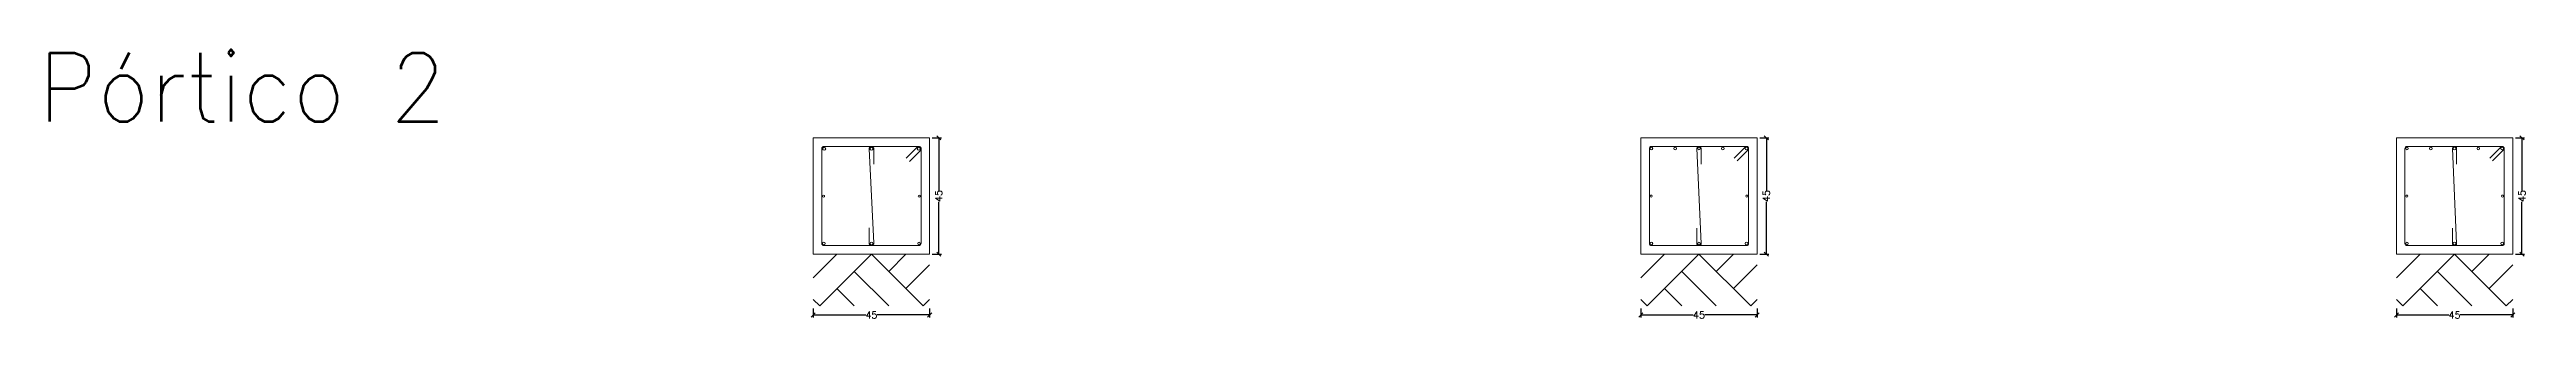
# Model space of a CAD drawing. Header units: millimetres. Extents: x 1 to 227, y -3 to 111.
# Drawn here: x 63.84 to 111.73, y 99.19 to 104.42 of the extents above; entities that cross this region are included whole.
import ezdxf
from ezdxf.enums import TextEntityAlignment as Align

# ---------------------------------------------------------------- set-up
doc = ezdxf.new("R2010")
doc.units = ezdxf.units.MM
for name, color, linetype, lineweight in [('ALZ_REF_REFERENCIA_PORTICO', 3, 'Continuous', 9), ('ARM_LONGITUDINAL_Ø10', 103, 'Continuous', 9), ('ARM_LONGITUDINAL_Ø12', 171, 'Continuous', 9), ('ARM_LONGITUDINAL_Ø8', 32, 'Continuous', 9), ('ARM_TRANSVERSAL_Ø6', 151, 'Continuous', 9), ('SEC_CONT_TERRENO_SECCION', 36, 'Continuous', 0), ('SEC_CONT_VIG_HORMIGON_SECCION', 2, 'Continuous', 9), ('SEC_COTAS_SEC_DIM_VIGA', 122, 'Continuous', 0)]:
    doc.layers.add(name, color=color, linetype=linetype, lineweight=lineweight)
doc.styles.add('CYPETXT_0.2_romans', font='romans__.ttf', dxfattribs={"height": 0.133333})
doc.styles.add('CYPETXT_romans', font='romans__.ttf', dxfattribs={"height": 0.2})
doc.dimstyles.new('cype_oblique', dxfattribs={"dimtxt": 0.18, "dimasz": 0.18, "dimexe": 0.05, "dimexo": 0.05, "dimgap": 0, "dimtad": 0, "dimdec": 4, "dimzin": 0, "dimdsep": 46, "dimtxsty": 'CYPETXT_0.2_romans', "dimblk": 'OBLIQUE', "dimtsz": 0.04, "dimcen": 0.09, "dimadec": 0, "dimazin": 0, "dimtfac": 1, "dimtdec": 4, "dimtofl": 0, "dimtmove": 2, "dimatfit": 3, "dimfxl": 1, "dimtolj": 1, "dimtzin": 0, "dimarcsym": 0})

msp = doc.modelspace()

# ---------------------------------------------------------------- texts
at = {"layer": 'ALZ_REF_REFERENCIA_PORTICO', "style": 'CYPETXT_romans', "width": 0.808977}
msp.add_text('Pórtico 2', height=1.333333, dxfattribs=at).set_placement((63.623, 103.01953), (71.503, 103.01953), align=Align.FIT)

# ---------------------------------------------------------------- blocks, each defined once
blk = doc.blocks.new('*D8')
at = {"layer": 'Defpoints', "color": 0, "transparency": 16777216}
for p in [(78.605, 99.455), (80.855, 99.455), (80.855, 99.278)]:
    blk.add_point(p, dxfattribs=at)
at = {"layer": 'SEC_COTAS_SEC_DIM_VIGA', "color": 0, "lineweight": -2, "transparency": 16777216}
for p, q in [((78.565, 99.238), (78.645, 99.318)), ((78.605, 99.405), (78.605, 99.228)), ((78.605, 99.278), (79.62, 99.278)), ((80.855, 99.278), (79.84, 99.278)), ((80.815, 99.238), (80.895, 99.318)), ((80.855, 99.405), (80.855, 99.228))]:
    blk.add_line(p, q, dxfattribs=at)
at = {"layer": 'SEC_COTAS_SEC_DIM_VIGA', "color": 0, "transparency": 16777216, "insert": (79.73, 99.278), "char_height": 0.1333, "attachment_point": 5, "style": 'CYPETXT_0.2_romans'}
blk.add_mtext('\\A1;45', dxfattribs=at)
blk = doc.blocks.new('_OBLIQUE')
at = {"color": 0, "linetype": 'ByBlock', "lineweight": -2}
blk.add_line((-0.5, -0.5), (0.5, 0.5), dxfattribs=at)
blk = doc.blocks.new('*D9')
at = {"layer": 'Defpoints', "color": 0, "transparency": 16777216}
for p in [(80.855, 102.705), (81.032, 102.705), (80.855, 100.455)]:
    blk.add_point(p, dxfattribs=at)
at = {"layer": 'SEC_COTAS_SEC_DIM_VIGA', "color": 0, "lineweight": -2, "transparency": 16777216}
for p, q in [((80.905, 102.705), (81.082, 102.705)), ((81.072, 102.665), (80.992, 102.745)), ((81.032, 102.705), (81.032, 101.69)), ((81.032, 100.455), (81.032, 101.47)), ((80.905, 100.455), (81.082, 100.455)), ((81.072, 100.415), (80.992, 100.495))]:
    blk.add_line(p, q, dxfattribs=at)
at = {"layer": 'SEC_COTAS_SEC_DIM_VIGA', "color": 0, "transparency": 16777216, "insert": (81.032, 101.58), "char_height": 0.1333, "attachment_point": 5, "rotation": 90, "style": 'CYPETXT_0.2_romans'}
blk.add_mtext('\\A1;45', dxfattribs=at)
blk = doc.blocks.new('*D10')
at = {"layer": 'Defpoints', "color": 0, "transparency": 16777216}
for p in [(94.605, 99.455), (96.855, 99.455), (96.855, 99.278)]:
    blk.add_point(p, dxfattribs=at)
at = {"layer": 'SEC_COTAS_SEC_DIM_VIGA', "color": 0, "lineweight": -2, "transparency": 16777216}
for p, q in [((94.565, 99.238), (94.645, 99.318)), ((94.605, 99.405), (94.605, 99.228)), ((94.605, 99.278), (95.62, 99.278)), ((96.855, 99.278), (95.84, 99.278)), ((96.815, 99.238), (96.895, 99.318)), ((96.855, 99.405), (96.855, 99.228))]:
    blk.add_line(p, q, dxfattribs=at)
at = {"layer": 'SEC_COTAS_SEC_DIM_VIGA', "color": 0, "transparency": 16777216, "insert": (95.73, 99.278), "char_height": 0.1333, "attachment_point": 5, "style": 'CYPETXT_0.2_romans'}
blk.add_mtext('\\A1;45', dxfattribs=at)
blk = doc.blocks.new('*D11')
at = {"layer": 'Defpoints', "color": 0, "transparency": 16777216}
for p in [(96.855, 102.705), (97.032, 102.705), (96.855, 100.455)]:
    blk.add_point(p, dxfattribs=at)
at = {"layer": 'SEC_COTAS_SEC_DIM_VIGA', "color": 0, "lineweight": -2, "transparency": 16777216}
for p, q in [((96.905, 102.705), (97.082, 102.705)), ((97.072, 102.665), (96.992, 102.745)), ((97.032, 102.705), (97.032, 101.69)), ((97.032, 100.455), (97.032, 101.47)), ((96.905, 100.455), (97.082, 100.455)), ((97.072, 100.415), (96.992, 100.495))]:
    blk.add_line(p, q, dxfattribs=at)
at = {"layer": 'SEC_COTAS_SEC_DIM_VIGA', "color": 0, "transparency": 16777216, "insert": (97.032, 101.58), "char_height": 0.1333, "attachment_point": 5, "rotation": 90, "style": 'CYPETXT_0.2_romans'}
blk.add_mtext('\\A1;45', dxfattribs=at)
blk = doc.blocks.new('*D12')
at = {"layer": 'Defpoints', "color": 0, "transparency": 16777216}
for p in [(109.214, 99.455), (111.464, 99.455), (111.464, 99.278)]:
    blk.add_point(p, dxfattribs=at)
at = {"layer": 'SEC_COTAS_SEC_DIM_VIGA', "color": 0, "lineweight": -2, "transparency": 16777216}
for p, q in [((109.174, 99.238), (109.254, 99.318)), ((109.214, 99.405), (109.214, 99.228)), ((109.214, 99.278), (110.228, 99.278)), ((111.464, 99.278), (110.449, 99.278)), ((111.424, 99.238), (111.504, 99.318)), ((111.464, 99.405), (111.464, 99.228))]:
    blk.add_line(p, q, dxfattribs=at)
at = {"layer": 'SEC_COTAS_SEC_DIM_VIGA', "color": 0, "transparency": 16777216, "insert": (110.339, 99.278), "char_height": 0.1333, "attachment_point": 5, "style": 'CYPETXT_0.2_romans'}
blk.add_mtext('\\A1;45', dxfattribs=at)
blk = doc.blocks.new('*D13')
at = {"layer": 'Defpoints', "color": 0, "transparency": 16777216}
for p in [(111.464, 102.705), (111.641, 102.705), (111.464, 100.455)]:
    blk.add_point(p, dxfattribs=at)
at = {"layer": 'SEC_COTAS_SEC_DIM_VIGA', "color": 0, "lineweight": -2, "transparency": 16777216}
for p, q in [((111.514, 102.705), (111.691, 102.705)), ((111.681, 102.665), (111.601, 102.745)), ((111.641, 102.705), (111.641, 101.69)), ((111.641, 100.455), (111.641, 101.47)), ((111.514, 100.455), (111.691, 100.455)), ((111.681, 100.415), (111.601, 100.495))]:
    blk.add_line(p, q, dxfattribs=at)
at = {"layer": 'SEC_COTAS_SEC_DIM_VIGA', "color": 0, "transparency": 16777216, "insert": (111.641, 101.58), "char_height": 0.1333, "attachment_point": 5, "rotation": 90, "style": 'CYPETXT_0.2_romans'}
blk.add_mtext('\\A1;45', dxfattribs=at)

# ---------------------------------------------------------------- dimensions: what is measured, and where the dimension line sits
at = {"layer": 'SEC_COTAS_SEC_DIM_VIGA'}
for p1, p2, picture, middle in [((80.855, 100.45486), (80.855, 102.70486), '*D9', (81.03233, 101.57986)), ((96.855, 100.45486), (96.855, 102.70486), '*D11', (97.03233, 101.57986)), ((111.46375, 100.45486), (111.46375, 102.70486), '*D13', (111.64108, 101.57986)), ((78.605, 99.45486), (80.855, 99.45486), '*D8', (79.73, 99.27753)), ((94.605, 99.45486), (96.855, 99.45486), '*D10', (95.73, 99.27753)), ((109.21375, 99.45486), (111.46375, 99.45486), '*D12', (110.33875, 99.27753))]:
    dim = msp.add_aligned_dim(p1=p1, p2=p2, distance=-0.17733, text='45', dimstyle='cype_oblique', dxfattribs=at)
    dim.commit()
    dim.dimension.update_dxf_attribs({"geometry": picture, "text_midpoint": middle})

# ---------------------------------------------------------------- linework, layer by layer
at = {"layer": 'ARM_LONGITUDINAL_Ø10'}
for centre in [(94.81, 102.49986), (95.27, 102.49986), (95.73, 102.49986), (96.19, 102.49986), (96.65, 102.49986), (109.41875, 102.49986), (109.87875, 102.49986), (110.33875, 102.49986), (110.79875, 102.49986), (111.25875, 102.49986), (78.81, 100.65986), (79.73, 100.65986), (80.65, 100.65986), (94.81, 100.65986), (95.73, 100.65986), (96.65, 100.65986), (109.41875, 100.65986), (110.33875, 100.65986), (111.25875, 100.65986)]:
    msp.add_circle(centre, 0.025, dxfattribs=at)
at = {"layer": 'ARM_LONGITUDINAL_Ø12'}
for centre in [(78.815, 102.49486), (79.73, 102.49486), (80.645, 102.49486)]:
    msp.add_circle(centre, 0.03, dxfattribs=at)
at = {"layer": 'ARM_LONGITUDINAL_Ø8'}
for centre in [(78.805, 101.57736), (80.655, 101.57736), (94.805, 101.57986), (96.655, 101.57986), (109.41375, 101.57986), (111.26375, 101.57986)]:
    msp.add_circle(centre, 0.02, dxfattribs=at)
at = {"layer": 'ARM_TRANSVERSAL_Ø6'}
for points in [[(80.46469, 102.25091), (80.67682, 102.46304), (80.68242, 102.46986), (80.68657, 102.47764), (80.68914, 102.48609), (80.69, 102.49486), (80.68914, 102.50364), (80.68657, 102.51209), (80.68242, 102.51987), (80.67682, 102.52668), (80.67, 102.53228), (80.66222, 102.53644), (80.65378, 102.539), (80.645, 102.53986), (78.815, 102.53986), (78.79778, 102.53644), (78.78318, 102.52668), (78.77343, 102.51209), (78.77, 102.49486), (78.77, 100.66486), (78.77343, 100.64764), (78.78318, 100.63304), (78.79778, 100.62329), (78.815, 100.61986), (80.645, 100.61986), (80.66222, 100.62329), (80.67682, 100.63304), (80.68657, 100.64764), (80.69, 100.66486), (80.69, 102.49486), (80.68914, 102.50364), (80.68657, 102.51209), (80.68242, 102.51987), (80.67682, 102.52668), (80.67, 102.53228), (80.66222, 102.53644), (80.65378, 102.539), (80.645, 102.53986), (80.63622, 102.539), (80.62778, 102.53644), (80.62, 102.53228), (80.61318, 102.52668), (80.40105, 102.31455)], [(79.685, 100.96486), (79.685, 100.66486), (79.68613, 100.65485), (79.68946, 100.64534), (79.69482, 100.63681), (79.70194, 100.62968), (79.71048, 100.62432), (79.71999, 100.62099), (79.73, 100.61986), (79.74001, 100.62099), (79.74952, 100.62432), (79.75806, 100.62968), (79.76518, 100.63681), (79.77054, 100.64534), (79.77387, 100.65485), (79.775, 100.66486), (79.685, 102.49486), (79.68613, 102.50488), (79.68946, 102.51439), (79.69482, 102.52292), (79.70194, 102.53005), (79.71048, 102.53541), (79.71999, 102.53874), (79.73, 102.53986), (79.74001, 102.53874), (79.74952, 102.53541), (79.75806, 102.53005), (79.76518, 102.52292), (79.77054, 102.51439), (79.77387, 102.50488), (79.775, 102.49486), (79.775, 102.19486)], [(96.46615, 102.25945), (96.67828, 102.47158), (96.68326, 102.47764), (96.68696, 102.48456), (96.68923, 102.49206), (96.69, 102.49986), (96.68923, 102.50767), (96.68696, 102.51517), (96.68326, 102.52209), (96.67828, 102.52815), (96.67222, 102.53312), (96.66531, 102.53682), (96.6578, 102.5391), (96.65, 102.53986), (94.81, 102.53986), (94.79469, 102.53682), (94.78172, 102.52815), (94.77304, 102.51517), (94.77, 102.49986), (94.77, 100.65986), (94.77304, 100.64456), (94.78172, 100.63158), (94.79469, 100.62291), (94.81, 100.61986), (96.65, 100.61986), (96.66531, 100.62291), (96.67828, 100.63158), (96.68696, 100.64456), (96.69, 100.65986), (96.69, 102.49986), (96.68923, 102.50767), (96.68696, 102.51517), (96.68326, 102.52209), (96.67828, 102.52815), (96.67222, 102.53312), (96.66531, 102.53682), (96.6578, 102.5391), (96.65, 102.53986), (96.6422, 102.5391), (96.63469, 102.53682), (96.62778, 102.53312), (96.62172, 102.52815), (96.40958, 102.31602)], [(95.69, 100.95986), (95.69, 100.65986), (95.691, 100.65096), (95.69396, 100.64251), (95.69873, 100.63492), (95.70506, 100.62859), (95.71264, 100.62383), (95.7211, 100.62087), (95.73, 100.61986), (95.7389, 100.62087), (95.74736, 100.62383), (95.75494, 100.62859), (95.76127, 100.63492), (95.76604, 100.64251), (95.769, 100.65096), (95.77, 100.65986), (95.69, 102.49986), (95.691, 102.50877), (95.69396, 102.51722), (95.69873, 102.5248), (95.70506, 102.53114), (95.71264, 102.5359), (95.7211, 102.53886), (95.73, 102.53986), (95.7389, 102.53886), (95.74736, 102.5359), (95.75494, 102.53114), (95.76127, 102.5248), (95.76604, 102.51722), (95.769, 102.50877), (95.77, 102.49986), (95.77, 102.19986)], [(111.0749, 102.25945), (111.28703, 102.47158), (111.29201, 102.47764), (111.29571, 102.48456), (111.29798, 102.49206), (111.29875, 102.49986), (111.29798, 102.50767), (111.29571, 102.51517), (111.29201, 102.52209), (111.28703, 102.52815), (111.28097, 102.53312), (111.27406, 102.53682), (111.26655, 102.5391), (111.25875, 102.53986), (109.41875, 102.53986), (109.40344, 102.53682), (109.39047, 102.52815), (109.38179, 102.51517), (109.37875, 102.49986), (109.37875, 100.65986), (109.38179, 100.64456), (109.39047, 100.63158), (109.40344, 100.62291), (109.41875, 100.61986), (111.25875, 100.61986), (111.27406, 100.62291), (111.28703, 100.63158), (111.29571, 100.64456), (111.29875, 100.65986), (111.29875, 102.49986), (111.29798, 102.50767), (111.29571, 102.51517), (111.29201, 102.52209), (111.28703, 102.52815), (111.28097, 102.53312), (111.27406, 102.53682), (111.26655, 102.5391), (111.25875, 102.53986), (111.25095, 102.5391), (111.24344, 102.53682), (111.23653, 102.53312), (111.23047, 102.52815), (111.01833, 102.31602)], [(110.29875, 100.95986), (110.29875, 100.65986), (110.29975, 100.65096), (110.30271, 100.64251), (110.30748, 100.63492), (110.31381, 100.62859), (110.32139, 100.62383), (110.32985, 100.62087), (110.33875, 100.61986), (110.34765, 100.62087), (110.35611, 100.62383), (110.36369, 100.62859), (110.37002, 100.63492), (110.37479, 100.64251), (110.37775, 100.65096), (110.37875, 100.65986), (110.29875, 102.49986), (110.29975, 102.50877), (110.30271, 102.51722), (110.30748, 102.5248), (110.31381, 102.53114), (110.32139, 102.5359), (110.32985, 102.53886), (110.33875, 102.53986), (110.34765, 102.53886), (110.35611, 102.5359), (110.36369, 102.53114), (110.37002, 102.5248), (110.37479, 102.51722), (110.37775, 102.50877), (110.37875, 102.49986), (110.37875, 102.19986)]]:
    msp.add_lwpolyline(points, dxfattribs=at)
at = {"layer": 'SEC_CONT_TERRENO_SECCION'}
for p, q in [((78.605, 99.99653), (79.06333, 100.45486)), ((78.73, 99.45486), (79.73, 100.45486)), ((79.39667, 100.12153), (80.06333, 99.45486)), ((79.73, 100.45486), (80.73, 99.45486)), ((80.06333, 100.12153), (80.39667, 100.45486)), ((80.39667, 99.7882), (80.855, 100.24653)), ((94.605, 99.99653), (95.06333, 100.45486)), ((94.73, 99.45486), (95.73, 100.45486)), ((95.39667, 100.12153), (96.06333, 99.45486)), ((95.73, 100.45486), (96.73, 99.45486)), ((96.06333, 100.12153), (96.39667, 100.45486)), ((96.39667, 99.7882), (96.855, 100.24653)), ((109.21375, 99.99653), (109.67208, 100.45486)), ((109.33875, 99.45486), (110.33875, 100.45486)), ((110.00542, 100.12153), (110.67208, 99.45486)), ((110.33875, 100.45486), (111.33875, 99.45486)), ((110.67208, 100.12153), (111.00542, 100.45486)), ((111.00542, 99.7882), (111.46375, 100.24653)), ((79.06333, 99.7882), (79.39667, 99.45486)), ((95.06333, 99.7882), (95.39667, 99.45486)), ((109.67208, 99.7882), (110.00542, 99.45486)), ((78.605, 99.57986), (78.73, 99.45486)), ((80.73, 99.45486), (80.855, 99.57986)), ((94.605, 99.57986), (94.73, 99.45486)), ((96.73, 99.45486), (96.855, 99.57986)), ((109.21375, 99.57986), (109.33875, 99.45486)), ((111.33875, 99.45486), (111.46375, 99.57986))]:
    msp.add_line(p, q, dxfattribs=at)
at = {"layer": 'SEC_CONT_VIG_HORMIGON_SECCION'}
for points in [[(80.855, 102.70486), (78.605, 102.70486), (78.605, 100.45486), (80.855, 100.45486), (80.855, 102.70486)], [(96.855, 102.70486), (94.605, 102.70486), (94.605, 100.45486), (96.855, 100.45486), (96.855, 102.70486)], [(111.46375, 102.70486), (109.21375, 102.70486), (109.21375, 100.45486), (111.46375, 100.45486), (111.46375, 102.70486)]]:
    msp.add_lwpolyline(points, close=True, dxfattribs=at)

msp.set_redraw_order([(e.dxf.handle, doc.entitydb.next_handle()) for e in msp.query("TEXT MTEXT ATTDEF DIMENSION ARC_DIMENSION")])  # texts and dimensions are drawn at this point

doc.saveas('drawing.dxf')
